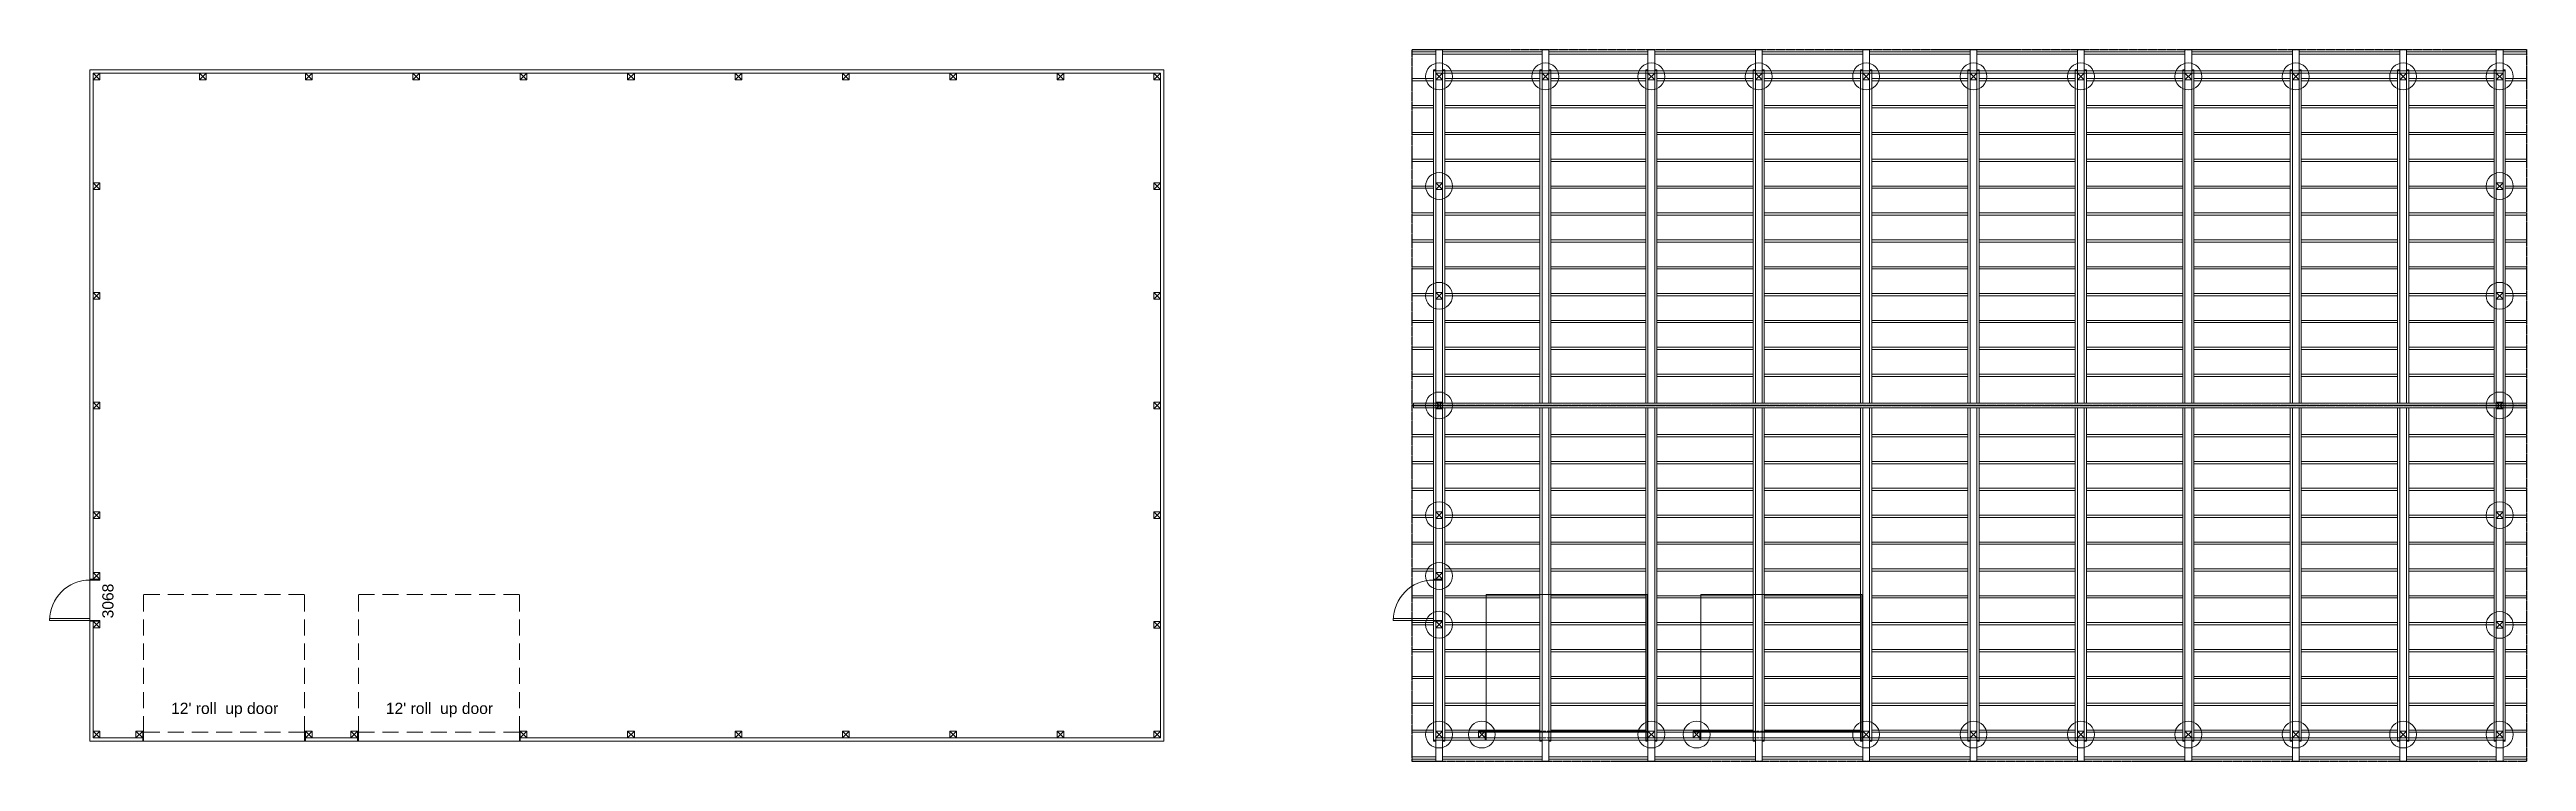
# Model space of a CAD drawing. Header units: inches. Extents: x 99 to 15695, y -7208 to 2559.
# Drawn here: x 177 to 2391, y -3367 to -2731 of the extents above; entities that cross this region are included whole.
import ezdxf

# ---------------------------------------------------------------- set-up
doc = ezdxf.new("R2010")
doc.units = ezdxf.units.IN
doc.header["$LTSCALE"] = 96
doc.header["$MEASUREMENT"] = 0
doc.linetypes.add('Dash', pattern=[0.225, 0.15, -0.075])
for name, color, linetype, lineweight in [('Common', 4, 'Continuous', 5), ('Doors', 5, 'Continuous', 5), ('Section', 6, 'Continuous', 20), ('Text', 7, 'Continuous', 5), ('Wall_line', 6, 'Continuous', 18), ('Walls_  Normal', 6, 'Continuous', 13)]:
    doc.layers.add(name, color=color, linetype=linetype, lineweight=lineweight)
doc.layers.add('Hatch', color=7, linetype='Continuous', lineweight=0, true_color=0x919191)
doc.layers.add('Roof Planes', color=7, linetype='Dash', lineweight=25, true_color=0x6fa455)
doc.styles.get("Standard").update_dxf_attribs({"font": 'arial.ttf'})

msp = doc.modelspace()

# ---------------------------------------------------------------- texts
at = {"layer": 'Text', "transparency": 33554687, "insert": (224, -3224.1), "char_height": 10, "width": 188.446, "attachment_point": 2, "rotation": 90}
msp.add_mtext('3068', dxfattribs=at)
at = {"layer": 'Text', "transparency": 33554687, "char_height": 10, "width": 188.446, "attachment_point": 2}
for insert in [(333.4, -3315), (525.4, -3315)]:
    msp.add_mtext("12' roll  up door", dxfattribs=dict(at, insert=insert))

# ---------------------------------------------------------------- blocks, each defined once
blk = doc.blocks.new('*U2')
at = {"layer": 'Wall_line', "transparency": 33554687}
blk.add_lwpolyline([(-3, 3), (-3, -3), (3, -3), (3, 3), (-3, 3)], dxfattribs=at)
blk = doc.blocks.new('*U3')
at = {"layer": 'Common', "color": 0, "linetype": 'ByBlock', "lineweight": -2, "transparency": 16777216}
for p in [(0, 0), (96, 0), (192, 0), (288, 0), (384, 0), (480, 0)]:
    blk.add_blockref('*U2', p, dxfattribs=at)
blk = doc.blocks.new('trussplan')
at = {"layer": 'Section'}
for points in [[(3, -293), (3, 23), (-3, 23), (-3, -293)], [(-5, -293), (-5, 5), (-3, 5)], [(5, -293), (5, 5), (3, 5)], [(-3, -595), (-5, -595), (-5, -297)], [(-3, -297), (-3, -613), (3, -613), (3, -297)], [(3, -595), (5, -595), (5, -297)]]:
    blk.add_lwpolyline(points, dxfattribs=at)

# ---------------------------------------------------------------- linework, layer by layer
at = {"layer": 'Common'}
for p, q in [((1415.9, -2733.4), (1394.9, -2733.4)), ((1415.9, -2735.4), (1394.9, -2735.4)), ((1421.9, -2733.4), (1510.9, -2733.4)), ((1421.9, -2735.4), (1510.9, -2735.4)), ((1516.9, -2733.4), (1605.6, -2733.4)), ((1516.9, -2735.4), (1605.6, -2735.4)), ((1611.6, -2733.4), (1701.6, -2733.4)), ((1611.6, -2735.4), (1701.6, -2735.4)), ((1707.6, -2733.4), (1797.6, -2733.4)), ((1707.6, -2735.4), (1797.6, -2735.4)), ((1803.6, -2733.4), (1893.6, -2733.4)), ((1803.6, -2735.4), (1893.6, -2735.4)), ((1899.6, -2733.4), (1989.6, -2733.4)), ((1899.6, -2735.4), (1989.6, -2735.4)), ((1995.6, -2733.4), (2085.6, -2733.4)), ((1995.6, -2735.4), (2085.6, -2735.4)), ((2091.6, -2733.4), (2181.6, -2733.4)), ((2091.6, -2735.4), (2181.6, -2735.4)), ((2187.6, -2733.4), (2277.6, -2733.4)), ((2187.6, -2735.4), (2277.6, -2735.4)), ((2283.6, -2733.4), (2363.9, -2733.4)), ((2283.6, -2735.4), (2363.9, -2735.4)), ((2369.9, -2733.4), (2390.9, -2733.4)), ((2369.9, -2735.4), (2390.9, -2735.4)), ((221.9, -2758.4), (215.9, -2752.4)), ((221.9, -2752.4), (215.9, -2758.4)), ((316.9, -2758.4), (310.9, -2752.4)), ((316.9, -2752.4), (310.9, -2758.4)), ((411.6, -2758.4), (405.6, -2752.4)), ((411.6, -2752.4), (405.6, -2758.4)), ((507.6, -2758.4), (501.6, -2752.4)), ((507.6, -2752.4), (501.6, -2758.4)), ((603.6, -2758.4), (597.6, -2752.4)), ((603.6, -2752.4), (597.6, -2758.4)), ((699.6, -2758.4), (693.6, -2752.4)), ((699.6, -2752.4), (693.6, -2758.4)), ((795.6, -2758.4), (789.6, -2752.4)), ((795.6, -2752.4), (789.6, -2758.4)), ((891.6, -2758.4), (885.6, -2752.4)), ((891.6, -2752.4), (885.6, -2758.4)), ((987.6, -2758.4), (981.6, -2752.4)), ((987.6, -2752.4), (981.6, -2758.4)), ((1083.6, -2758.4), (1077.6, -2752.4)), ((1083.6, -2752.4), (1077.6, -2758.4)), ((1169.9, -2758.4), (1163.9, -2752.4)), ((1169.9, -2752.4), (1163.9, -2758.4)), ((1413.9, -2757.4), (1394.9, -2757.4)), ((1413.9, -2759.4), (1394.9, -2759.4)), ((1423.9, -2757.4), (1508.9, -2757.4)), ((1423.9, -2759.4), (1508.9, -2759.4)), ((1518.9, -2757.4), (1603.6, -2757.4)), ((1518.9, -2759.4), (1603.6, -2759.4)), ((1613.6, -2757.4), (1699.6, -2757.4)), ((1613.6, -2759.4), (1699.6, -2759.4)), ((1709.6, -2757.4), (1795.6, -2757.4)), ((1709.6, -2759.4), (1795.6, -2759.4)), ((1805.6, -2757.4), (1891.6, -2757.4)), ((1805.6, -2759.4), (1891.6, -2759.4)), ((1901.6, -2757.4), (1987.6, -2757.4)), ((1901.6, -2759.4), (1987.6, -2759.4)), ((1997.6, -2757.4), (2083.6, -2757.4)), ((1997.6, -2759.4), (2083.6, -2759.4)), ((2093.6, -2757.4), (2179.6, -2757.4)), ((2093.6, -2759.4), (2179.6, -2759.4)), ((2189.6, -2757.4), (2275.6, -2757.4)), ((2189.6, -2759.4), (2275.6, -2759.4)), ((2285.6, -2757.4), (2361.9, -2757.4)), ((2285.6, -2759.4), (2361.9, -2759.4)), ((2371.9, -2757.4), (2390.9, -2757.4)), ((2371.9, -2759.4), (2390.9, -2759.4)), ((1413.9, -2781.4), (1394.9, -2781.4)), ((1413.9, -2783.4), (1394.9, -2783.4)), ((1423.9, -2781.4), (1508.9, -2781.4)), ((1423.9, -2783.4), (1508.9, -2783.4)), ((1518.9, -2781.4), (1603.6, -2781.4)), ((1518.9, -2783.4), (1603.6, -2783.4)), ((1613.6, -2781.4), (1699.6, -2781.4)), ((1613.6, -2783.4), (1699.6, -2783.4)), ((1709.6, -2781.4), (1795.6, -2781.4)), ((1709.6, -2783.4), (1795.6, -2783.4)), ((1805.6, -2781.4), (1891.6, -2781.4)), ((1805.6, -2783.4), (1891.6, -2783.4)), ((1901.6, -2781.4), (1987.6, -2781.4)), ((1901.6, -2783.4), (1987.6, -2783.4)), ((1997.6, -2781.4), (2083.6, -2781.4)), ((1997.6, -2783.4), (2083.6, -2783.4)), ((2093.6, -2781.4), (2179.6, -2781.4)), ((2093.6, -2783.4), (2179.6, -2783.4)), ((2189.6, -2781.4), (2275.6, -2781.4)), ((2189.6, -2783.4), (2275.6, -2783.4)), ((2285.6, -2781.4), (2361.9, -2781.4)), ((2285.6, -2783.4), (2361.9, -2783.4)), ((2371.9, -2781.4), (2390.9, -2781.4)), ((2371.9, -2783.4), (2390.9, -2783.4)), ((1413.9, -2805.4), (1394.9, -2805.4)), ((1413.9, -2807.4), (1394.9, -2807.4)), ((1423.9, -2805.4), (1508.9, -2805.4)), ((1423.9, -2807.4), (1508.9, -2807.4)), ((1518.9, -2805.4), (1603.6, -2805.4)), ((1518.9, -2807.4), (1603.6, -2807.4)), ((1613.6, -2805.4), (1699.6, -2805.4)), ((1613.6, -2807.4), (1699.6, -2807.4)), ((1709.6, -2805.4), (1795.6, -2805.4)), ((1709.6, -2807.4), (1795.6, -2807.4)), ((1805.6, -2805.4), (1891.6, -2805.4)), ((1805.6, -2807.4), (1891.6, -2807.4)), ((1901.6, -2805.4), (1987.6, -2805.4)), ((1901.6, -2807.4), (1987.6, -2807.4)), ((1997.6, -2805.4), (2083.6, -2805.4)), ((1997.6, -2807.4), (2083.6, -2807.4)), ((2093.6, -2805.4), (2179.6, -2805.4)), ((2093.6, -2807.4), (2179.6, -2807.4)), ((2189.6, -2805.4), (2275.6, -2805.4)), ((2189.6, -2807.4), (2275.6, -2807.4)), ((2285.6, -2805.4), (2361.9, -2805.4)), ((2285.6, -2807.4), (2361.9, -2807.4)), ((2371.9, -2805.4), (2390.9, -2805.4)), ((2371.9, -2807.4), (2390.9, -2807.4)), ((1413.9, -2829.4), (1394.9, -2829.4)), ((1413.9, -2831.4), (1394.9, -2831.4)), ((1423.9, -2829.4), (1508.9, -2829.4)), ((1423.9, -2831.4), (1508.9, -2831.4)), ((1518.9, -2829.4), (1603.6, -2829.4)), ((1518.9, -2831.4), (1603.6, -2831.4)), ((1613.6, -2829.4), (1699.6, -2829.4)), ((1613.6, -2831.4), (1699.6, -2831.4)), ((1709.6, -2829.4), (1795.6, -2829.4)), ((1709.6, -2831.4), (1795.6, -2831.4)), ((1805.6, -2829.4), (1891.6, -2829.4)), ((1805.6, -2831.4), (1891.6, -2831.4)), ((1901.6, -2829.4), (1987.6, -2829.4)), ((1901.6, -2831.4), (1987.6, -2831.4)), ((1997.6, -2829.4), (2083.6, -2829.4)), ((1997.6, -2831.4), (2083.6, -2831.4)), ((2093.6, -2829.4), (2179.6, -2829.4)), ((2093.6, -2831.4), (2179.6, -2831.4)), ((2189.6, -2829.4), (2275.6, -2829.4)), ((2189.6, -2831.4), (2275.6, -2831.4)), ((2285.6, -2829.4), (2361.9, -2829.4)), ((2285.6, -2831.4), (2361.9, -2831.4)), ((2371.9, -2829.4), (2390.9, -2829.4)), ((2371.9, -2831.4), (2390.9, -2831.4)), ((221.9, -2856.4), (215.9, -2850.4)), ((221.9, -2850.4), (215.9, -2856.4)), ((1169.9, -2856.4), (1163.9, -2850.4)), ((1169.9, -2850.4), (1163.9, -2856.4)), ((1413.9, -2853.4), (1394.9, -2853.4)), ((1413.9, -2855.4), (1394.9, -2855.4)), ((1423.9, -2853.4), (1508.9, -2853.4)), ((1423.9, -2855.4), (1508.9, -2855.4)), ((1518.9, -2853.4), (1603.6, -2853.4)), ((1518.9, -2855.4), (1603.6, -2855.4)), ((1613.6, -2853.4), (1699.6, -2853.4)), ((1613.6, -2855.4), (1699.6, -2855.4)), ((1709.6, -2853.4), (1795.6, -2853.4)), ((1709.6, -2855.4), (1795.6, -2855.4)), ((1805.6, -2853.4), (1891.6, -2853.4)), ((1805.6, -2855.4), (1891.6, -2855.4)), ((1901.6, -2853.4), (1987.6, -2853.4)), ((1901.6, -2855.4), (1987.6, -2855.4)), ((1997.6, -2853.4), (2083.6, -2853.4)), ((1997.6, -2855.4), (2083.6, -2855.4)), ((2093.6, -2853.4), (2179.6, -2853.4)), ((2093.6, -2855.4), (2179.6, -2855.4)), ((2189.6, -2853.4), (2275.6, -2853.4)), ((2189.6, -2855.4), (2275.6, -2855.4)), ((2285.6, -2853.4), (2361.9, -2853.4)), ((2285.6, -2855.4), (2361.9, -2855.4)), ((2371.9, -2853.4), (2390.9, -2853.4)), ((2371.9, -2855.4), (2390.9, -2855.4)), ((1413.9, -2877.4), (1394.9, -2877.4)), ((1423.9, -2877.4), (1508.9, -2877.4)), ((1518.9, -2877.4), (1603.6, -2877.4)), ((1613.6, -2877.4), (1699.6, -2877.4)), ((1709.6, -2877.4), (1795.6, -2877.4)), ((1805.6, -2877.4), (1891.6, -2877.4)), ((1901.6, -2877.4), (1987.6, -2877.4)), ((1997.6, -2877.4), (2083.6, -2877.4)), ((2093.6, -2877.4), (2179.6, -2877.4)), ((2189.6, -2877.4), (2275.6, -2877.4)), ((2285.6, -2877.4), (2361.9, -2877.4)), ((2371.9, -2877.4), (2390.9, -2877.4)), ((1413.9, -2879.4), (1394.9, -2879.4)), ((1423.9, -2879.4), (1508.9, -2879.4)), ((1518.9, -2879.4), (1603.6, -2879.4)), ((1613.6, -2879.4), (1699.6, -2879.4)), ((1709.6, -2879.4), (1795.6, -2879.4)), ((1805.6, -2879.4), (1891.6, -2879.4)), ((1901.6, -2879.4), (1987.6, -2879.4)), ((1997.6, -2879.4), (2083.6, -2879.4)), ((2093.6, -2879.4), (2179.6, -2879.4)), ((2189.6, -2879.4), (2275.6, -2879.4)), ((2285.6, -2879.4), (2361.9, -2879.4)), ((2371.9, -2879.4), (2390.9, -2879.4)), ((1413.9, -2901.4), (1394.9, -2901.4)), ((1413.9, -2903.4), (1394.9, -2903.4)), ((1423.9, -2901.4), (1508.9, -2901.4)), ((1423.9, -2903.4), (1508.9, -2903.4)), ((1518.9, -2901.4), (1603.6, -2901.4)), ((1518.9, -2903.4), (1603.6, -2903.4)), ((1613.6, -2901.4), (1699.6, -2901.4)), ((1613.6, -2903.4), (1699.6, -2903.4)), ((1709.6, -2901.4), (1795.6, -2901.4)), ((1709.6, -2903.4), (1795.6, -2903.4)), ((1805.6, -2901.4), (1891.6, -2901.4)), ((1805.6, -2903.4), (1891.6, -2903.4)), ((1901.6, -2901.4), (1987.6, -2901.4)), ((1901.6, -2903.4), (1987.6, -2903.4)), ((1997.6, -2901.4), (2083.6, -2901.4)), ((1997.6, -2903.4), (2083.6, -2903.4)), ((2093.6, -2901.4), (2179.6, -2901.4)), ((2093.6, -2903.4), (2179.6, -2903.4)), ((2189.6, -2901.4), (2275.6, -2901.4)), ((2189.6, -2903.4), (2275.6, -2903.4)), ((2285.6, -2901.4), (2361.9, -2901.4)), ((2285.6, -2903.4), (2361.9, -2903.4)), ((2371.9, -2901.4), (2390.9, -2901.4)), ((2371.9, -2903.4), (2390.9, -2903.4)), ((1413.9, -2925.4), (1394.9, -2925.4)), ((1413.9, -2927.4), (1394.9, -2927.4)), ((1423.9, -2925.4), (1508.9, -2925.4)), ((1423.9, -2927.4), (1508.9, -2927.4)), ((1518.9, -2925.4), (1603.6, -2925.4)), ((1518.9, -2927.4), (1603.6, -2927.4)), ((1613.6, -2925.4), (1699.6, -2925.4)), ((1613.6, -2927.4), (1699.6, -2927.4)), ((1709.6, -2925.4), (1795.6, -2925.4)), ((1709.6, -2927.4), (1795.6, -2927.4)), ((1805.6, -2925.4), (1891.6, -2925.4)), ((1805.6, -2927.4), (1891.6, -2927.4)), ((1901.6, -2925.4), (1987.6, -2925.4)), ((1901.6, -2927.4), (1987.6, -2927.4)), ((1997.6, -2925.4), (2083.6, -2925.4)), ((1997.6, -2927.4), (2083.6, -2927.4)), ((2093.6, -2925.4), (2179.6, -2925.4)), ((2093.6, -2927.4), (2179.6, -2927.4)), ((2189.6, -2925.4), (2275.6, -2925.4)), ((2189.6, -2927.4), (2275.6, -2927.4)), ((2285.6, -2925.4), (2361.9, -2925.4)), ((2285.6, -2927.4), (2361.9, -2927.4)), ((2371.9, -2925.4), (2390.9, -2925.4)), ((2371.9, -2927.4), (2390.9, -2927.4)), ((221.9, -2954.4), (215.9, -2948.4)), ((221.9, -2948.4), (215.9, -2954.4)), ((1169.9, -2954.4), (1163.9, -2948.4)), ((1169.9, -2948.4), (1163.9, -2954.4)), ((1413.9, -2949.4), (1394.9, -2949.4)), ((1413.9, -2951.4), (1394.9, -2951.4)), ((1423.9, -2949.4), (1508.9, -2949.4)), ((1423.9, -2951.4), (1508.9, -2951.4)), ((1518.9, -2949.4), (1603.6, -2949.4)), ((1518.9, -2951.4), (1603.6, -2951.4)), ((1613.6, -2949.4), (1699.6, -2949.4)), ((1613.6, -2951.4), (1699.6, -2951.4)), ((1709.6, -2949.4), (1795.6, -2949.4)), ((1709.6, -2951.4), (1795.6, -2951.4)), ((1805.6, -2949.4), (1891.6, -2949.4)), ((1805.6, -2951.4), (1891.6, -2951.4)), ((1901.6, -2949.4), (1987.6, -2949.4)), ((1901.6, -2951.4), (1987.6, -2951.4)), ((1997.6, -2949.4), (2083.6, -2949.4)), ((1997.6, -2951.4), (2083.6, -2951.4)), ((2093.6, -2949.4), (2179.6, -2949.4)), ((2093.6, -2951.4), (2179.6, -2951.4)), ((2189.6, -2949.4), (2275.6, -2949.4)), ((2189.6, -2951.4), (2275.6, -2951.4)), ((2285.6, -2949.4), (2361.9, -2949.4)), ((2285.6, -2951.4), (2361.9, -2951.4)), ((2371.9, -2949.4), (2390.9, -2949.4)), ((2371.9, -2951.4), (2390.9, -2951.4)), ((1413.9, -2973.4), (1394.9, -2973.4)), ((1413.9, -2975.4), (1394.9, -2975.4)), ((1423.9, -2973.4), (1508.9, -2973.4)), ((1423.9, -2975.4), (1508.9, -2975.4)), ((1518.9, -2973.4), (1603.6, -2973.4)), ((1518.9, -2975.4), (1603.6, -2975.4)), ((1613.6, -2973.4), (1699.6, -2973.4)), ((1613.6, -2975.4), (1699.6, -2975.4)), ((1709.6, -2973.4), (1795.6, -2973.4)), ((1709.6, -2975.4), (1795.6, -2975.4)), ((1805.6, -2973.4), (1891.6, -2973.4)), ((1805.6, -2975.4), (1891.6, -2975.4)), ((1901.6, -2973.4), (1987.6, -2973.4)), ((1901.6, -2975.4), (1987.6, -2975.4)), ((1997.6, -2973.4), (2083.6, -2973.4)), ((1997.6, -2975.4), (2083.6, -2975.4)), ((2093.6, -2973.4), (2179.6, -2973.4)), ((2093.6, -2975.4), (2179.6, -2975.4)), ((2189.6, -2973.4), (2275.6, -2973.4)), ((2189.6, -2975.4), (2275.6, -2975.4)), ((2285.6, -2973.4), (2361.9, -2973.4)), ((2285.6, -2975.4), (2361.9, -2975.4)), ((2371.9, -2973.4), (2390.9, -2973.4)), ((2371.9, -2975.4), (2390.9, -2975.4)), ((1413.9, -2997.4), (1394.9, -2997.4)), ((1413.9, -2999.4), (1394.9, -2999.4)), ((1423.9, -2997.4), (1508.9, -2997.4)), ((1423.9, -2999.4), (1508.9, -2999.4)), ((1518.9, -2997.4), (1603.6, -2997.4)), ((1518.9, -2999.4), (1603.6, -2999.4)), ((1613.6, -2997.4), (1699.6, -2997.4)), ((1613.6, -2999.4), (1699.6, -2999.4)), ((1709.6, -2997.4), (1795.6, -2997.4)), ((1709.6, -2999.4), (1795.6, -2999.4)), ((1805.6, -2997.4), (1891.6, -2997.4)), ((1805.6, -2999.4), (1891.6, -2999.4)), ((1901.6, -2997.4), (1987.6, -2997.4)), ((1901.6, -2999.4), (1987.6, -2999.4)), ((1997.6, -2997.4), (2083.6, -2997.4)), ((1997.6, -2999.4), (2083.6, -2999.4)), ((2093.6, -2997.4), (2179.6, -2997.4)), ((2093.6, -2999.4), (2179.6, -2999.4)), ((2189.6, -2997.4), (2275.6, -2997.4)), ((2189.6, -2999.4), (2275.6, -2999.4)), ((2285.6, -2997.4), (2361.9, -2997.4)), ((2285.6, -2999.4), (2361.9, -2999.4)), ((2371.9, -2997.4), (2390.9, -2997.4)), ((2371.9, -2999.4), (2390.9, -2999.4)), ((1413.9, -3021.4), (1394.9, -3021.4)), ((1413.9, -3023.4), (1394.9, -3023.4)), ((1423.9, -3021.4), (1508.9, -3021.4)), ((1423.9, -3023.4), (1508.9, -3023.4)), ((1518.9, -3021.4), (1603.6, -3021.4)), ((1518.9, -3023.4), (1603.6, -3023.4)), ((1613.6, -3021.4), (1699.6, -3021.4)), ((1613.6, -3023.4), (1699.6, -3023.4)), ((1709.6, -3021.4), (1795.6, -3021.4)), ((1709.6, -3023.4), (1795.6, -3023.4)), ((1805.6, -3021.4), (1891.6, -3021.4)), ((1805.6, -3023.4), (1891.6, -3023.4)), ((1901.6, -3021.4), (1987.6, -3021.4)), ((1901.6, -3023.4), (1987.6, -3023.4)), ((1997.6, -3021.4), (2083.6, -3021.4)), ((1997.6, -3023.4), (2083.6, -3023.4)), ((2093.6, -3021.4), (2179.6, -3021.4)), ((2093.6, -3023.4), (2179.6, -3023.4)), ((2189.6, -3021.4), (2275.6, -3021.4)), ((2189.6, -3023.4), (2275.6, -3023.4)), ((2285.6, -3021.4), (2361.9, -3021.4)), ((2285.6, -3023.4), (2361.9, -3023.4)), ((2371.9, -3021.4), (2390.9, -3021.4)), ((2371.9, -3023.4), (2390.9, -3023.4)), ((221.9, -3052.4), (215.9, -3046.4)), ((221.9, -3046.4), (215.9, -3052.4)), ((1169.9, -3052.4), (1163.9, -3046.4)), ((1169.9, -3046.4), (1163.9, -3052.4)), ((1413.9, -3075.4), (1394.9, -3075.4)), ((1413.9, -3077.4), (1394.9, -3077.4)), ((1423.9, -3075.4), (1508.9, -3075.4)), ((1423.9, -3077.4), (1508.9, -3077.4)), ((1518.9, -3075.4), (1603.6, -3075.4)), ((1518.9, -3077.4), (1603.6, -3077.4)), ((1613.6, -3075.4), (1699.6, -3075.4)), ((1613.6, -3077.4), (1699.6, -3077.4)), ((1709.6, -3075.4), (1795.6, -3075.4)), ((1709.6, -3077.4), (1795.6, -3077.4)), ((1805.6, -3075.4), (1891.6, -3075.4)), ((1805.6, -3077.4), (1891.6, -3077.4)), ((1901.6, -3075.4), (1987.6, -3075.4)), ((1901.6, -3077.4), (1987.6, -3077.4)), ((1997.6, -3075.4), (2083.6, -3075.4)), ((1997.6, -3077.4), (2083.6, -3077.4)), ((2093.6, -3075.4), (2179.6, -3075.4)), ((2093.6, -3077.4), (2179.6, -3077.4)), ((2189.6, -3075.4), (2275.6, -3075.4)), ((2189.6, -3077.4), (2275.6, -3077.4)), ((2285.6, -3075.4), (2361.9, -3075.4)), ((2285.6, -3077.4), (2361.9, -3077.4)), ((2371.9, -3075.4), (2390.9, -3075.4)), ((2371.9, -3077.4), (2390.9, -3077.4)), ((1413.9, -3099.4), (1394.9, -3099.4)), ((1423.9, -3099.4), (1508.9, -3099.4)), ((1518.9, -3099.4), (1603.6, -3099.4)), ((1613.6, -3099.4), (1699.6, -3099.4)), ((1709.6, -3099.4), (1795.6, -3099.4)), ((1805.6, -3099.4), (1891.6, -3099.4)), ((1901.6, -3099.4), (1987.6, -3099.4)), ((1997.6, -3099.4), (2083.6, -3099.4)), ((2093.6, -3099.4), (2179.6, -3099.4)), ((2189.6, -3099.4), (2275.6, -3099.4)), ((2285.6, -3099.4), (2361.9, -3099.4)), ((2371.9, -3099.4), (2390.9, -3099.4)), ((1413.9, -3101.4), (1394.9, -3101.4)), ((1423.9, -3101.4), (1508.9, -3101.4)), ((1518.9, -3101.4), (1603.6, -3101.4)), ((1613.6, -3101.4), (1699.6, -3101.4)), ((1709.6, -3101.4), (1795.6, -3101.4)), ((1805.6, -3101.4), (1891.6, -3101.4)), ((1901.6, -3101.4), (1987.6, -3101.4)), ((1997.6, -3101.4), (2083.6, -3101.4)), ((2093.6, -3101.4), (2179.6, -3101.4)), ((2189.6, -3101.4), (2275.6, -3101.4)), ((2285.6, -3101.4), (2361.9, -3101.4)), ((2371.9, -3101.4), (2390.9, -3101.4)), ((1413.9, -3123.4), (1394.9, -3123.4)), ((1413.9, -3125.4), (1394.9, -3125.4)), ((1423.9, -3123.4), (1508.9, -3123.4)), ((1423.9, -3125.4), (1508.9, -3125.4)), ((1518.9, -3123.4), (1603.6, -3123.4)), ((1518.9, -3125.4), (1603.6, -3125.4)), ((1613.6, -3123.4), (1699.6, -3123.4)), ((1613.6, -3125.4), (1699.6, -3125.4)), ((1709.6, -3123.4), (1795.6, -3123.4)), ((1709.6, -3125.4), (1795.6, -3125.4)), ((1805.6, -3123.4), (1891.6, -3123.4)), ((1805.6, -3125.4), (1891.6, -3125.4)), ((1901.6, -3123.4), (1987.6, -3123.4)), ((1901.6, -3125.4), (1987.6, -3125.4)), ((1997.6, -3123.4), (2083.6, -3123.4)), ((1997.6, -3125.4), (2083.6, -3125.4)), ((2093.6, -3123.4), (2179.6, -3123.4)), ((2093.6, -3125.4), (2179.6, -3125.4)), ((2189.6, -3123.4), (2275.6, -3123.4)), ((2189.6, -3125.4), (2275.6, -3125.4)), ((2285.6, -3123.4), (2361.9, -3123.4)), ((2285.6, -3125.4), (2361.9, -3125.4)), ((2371.9, -3123.4), (2390.9, -3123.4)), ((2371.9, -3125.4), (2390.9, -3125.4)), ((221.9, -3150.4), (215.9, -3144.4)), ((221.9, -3144.4), (215.9, -3150.4)), ((1169.9, -3150.4), (1163.9, -3144.4)), ((1169.9, -3144.4), (1163.9, -3150.4)), ((1413.9, -3147.4), (1394.9, -3147.4)), ((1413.9, -3149.4), (1394.9, -3149.4)), ((1423.9, -3147.4), (1508.9, -3147.4)), ((1423.9, -3149.4), (1508.9, -3149.4)), ((1518.9, -3147.4), (1603.6, -3147.4)), ((1518.9, -3149.4), (1603.6, -3149.4)), ((1613.6, -3147.4), (1699.6, -3147.4)), ((1613.6, -3149.4), (1699.6, -3149.4)), ((1709.6, -3147.4), (1795.6, -3147.4)), ((1709.6, -3149.4), (1795.6, -3149.4)), ((1805.6, -3147.4), (1891.6, -3147.4)), ((1805.6, -3149.4), (1891.6, -3149.4)), ((1901.6, -3147.4), (1987.6, -3147.4)), ((1901.6, -3149.4), (1987.6, -3149.4)), ((1997.6, -3147.4), (2083.6, -3147.4)), ((1997.6, -3149.4), (2083.6, -3149.4)), ((2093.6, -3147.4), (2179.6, -3147.4)), ((2093.6, -3149.4), (2179.6, -3149.4)), ((2189.6, -3147.4), (2275.6, -3147.4)), ((2189.6, -3149.4), (2275.6, -3149.4)), ((2285.6, -3147.4), (2361.9, -3147.4)), ((2285.6, -3149.4), (2361.9, -3149.4)), ((2371.9, -3147.4), (2390.9, -3147.4)), ((2371.9, -3149.4), (2390.9, -3149.4)), ((1413.9, -3171.4), (1394.9, -3171.4)), ((1413.9, -3173.4), (1394.9, -3173.4)), ((1423.9, -3171.4), (1508.9, -3171.4)), ((1423.9, -3173.4), (1508.9, -3173.4)), ((1518.9, -3171.4), (1603.6, -3171.4)), ((1518.9, -3173.4), (1603.6, -3173.4)), ((1613.6, -3171.4), (1699.6, -3171.4)), ((1613.6, -3173.4), (1699.6, -3173.4)), ((1709.6, -3171.4), (1795.6, -3171.4)), ((1709.6, -3173.4), (1795.6, -3173.4)), ((1805.6, -3171.4), (1891.6, -3171.4)), ((1805.6, -3173.4), (1891.6, -3173.4)), ((1901.6, -3171.4), (1987.6, -3171.4)), ((1901.6, -3173.4), (1987.6, -3173.4)), ((1997.6, -3171.4), (2083.6, -3171.4)), ((1997.6, -3173.4), (2083.6, -3173.4)), ((2093.6, -3171.4), (2179.6, -3171.4)), ((2093.6, -3173.4), (2179.6, -3173.4)), ((2189.6, -3171.4), (2275.6, -3171.4)), ((2189.6, -3173.4), (2275.6, -3173.4)), ((2285.6, -3171.4), (2361.9, -3171.4)), ((2285.6, -3173.4), (2361.9, -3173.4)), ((2371.9, -3171.4), (2390.9, -3171.4)), ((2371.9, -3173.4), (2390.9, -3173.4)), ((221.9, -3204.7), (215.9, -3198.7)), ((221.9, -3198.7), (215.9, -3204.7)), ((1413.9, -3195.4), (1394.9, -3195.4)), ((1413.9, -3197.4), (1394.9, -3197.4)), ((1423.9, -3195.4), (1508.9, -3195.4)), ((1423.9, -3197.4), (1508.9, -3197.4)), ((1518.9, -3195.4), (1603.6, -3195.4)), ((1518.9, -3197.4), (1603.6, -3197.4)), ((1613.6, -3195.4), (1699.6, -3195.4)), ((1613.6, -3197.4), (1699.6, -3197.4)), ((1709.6, -3195.4), (1795.6, -3195.4)), ((1709.6, -3197.4), (1795.6, -3197.4)), ((1805.6, -3195.4), (1891.6, -3195.4)), ((1805.6, -3197.4), (1891.6, -3197.4)), ((1901.6, -3195.4), (1987.6, -3195.4)), ((1901.6, -3197.4), (1987.6, -3197.4)), ((1997.6, -3195.4), (2083.6, -3195.4)), ((1997.6, -3197.4), (2083.6, -3197.4)), ((2093.6, -3195.4), (2179.6, -3195.4)), ((2093.6, -3197.4), (2179.6, -3197.4)), ((2189.6, -3195.4), (2275.6, -3195.4)), ((2189.6, -3197.4), (2275.6, -3197.4)), ((2285.6, -3195.4), (2361.9, -3195.4)), ((2285.6, -3197.4), (2361.9, -3197.4)), ((2371.9, -3195.4), (2390.9, -3195.4)), ((2371.9, -3197.4), (2390.9, -3197.4)), ((1413.9, -3219.4), (1394.9, -3219.4)), ((1413.9, -3221.4), (1394.9, -3221.4)), ((1423.9, -3219.4), (1508.9, -3219.4)), ((1423.9, -3221.4), (1508.9, -3221.4)), ((1518.9, -3219.4), (1603.6, -3219.4)), ((1518.9, -3221.4), (1603.6, -3221.4)), ((1613.6, -3219.4), (1699.6, -3219.4)), ((1613.6, -3221.4), (1699.6, -3221.4)), ((1709.6, -3219.4), (1795.6, -3219.4)), ((1709.6, -3221.4), (1795.6, -3221.4)), ((1805.6, -3219.4), (1891.6, -3219.4)), ((1805.6, -3221.4), (1891.6, -3221.4)), ((1901.6, -3219.4), (1987.6, -3219.4)), ((1901.6, -3221.4), (1987.6, -3221.4)), ((1997.6, -3219.4), (2083.6, -3219.4)), ((1997.6, -3221.4), (2083.6, -3221.4)), ((2093.6, -3219.4), (2179.6, -3219.4)), ((2093.6, -3221.4), (2179.6, -3221.4)), ((2189.6, -3219.4), (2275.6, -3219.4)), ((2189.6, -3221.4), (2275.6, -3221.4)), ((2285.6, -3219.4), (2361.9, -3219.4)), ((2285.6, -3221.4), (2361.9, -3221.4)), ((2371.9, -3219.4), (2390.9, -3219.4)), ((2371.9, -3221.4), (2390.9, -3221.4)), ((221.9, -3248.2), (215.9, -3242.2)), ((221.9, -3242.2), (215.9, -3248.2)), ((1169.9, -3248.4), (1163.9, -3242.4)), ((1169.9, -3242.4), (1163.9, -3248.4)), ((1413.9, -3243.4), (1394.9, -3243.4)), ((1413.9, -3245.4), (1394.9, -3245.4)), ((1423.9, -3243.4), (1508.9, -3243.4)), ((1423.9, -3245.4), (1508.9, -3245.4)), ((1518.9, -3243.4), (1603.6, -3243.4)), ((1518.9, -3245.4), (1603.6, -3245.4)), ((1613.6, -3243.4), (1699.6, -3243.4)), ((1613.6, -3245.4), (1699.6, -3245.4)), ((1709.6, -3243.4), (1795.6, -3243.4)), ((1709.6, -3245.4), (1795.6, -3245.4)), ((1805.6, -3243.4), (1891.6, -3243.4)), ((1805.6, -3245.4), (1891.6, -3245.4)), ((1901.6, -3243.4), (1987.6, -3243.4)), ((1901.6, -3245.4), (1987.6, -3245.4)), ((1997.6, -3243.4), (2083.6, -3243.4)), ((1997.6, -3245.4), (2083.6, -3245.4)), ((2093.6, -3243.4), (2179.6, -3243.4)), ((2093.6, -3245.4), (2179.6, -3245.4)), ((2189.6, -3243.4), (2275.6, -3243.4)), ((2189.6, -3245.4), (2275.6, -3245.4)), ((2285.6, -3243.4), (2361.9, -3243.4)), ((2285.6, -3245.4), (2361.9, -3245.4)), ((2371.9, -3243.4), (2390.9, -3243.4)), ((2371.9, -3245.4), (2390.9, -3245.4)), ((1413.9, -3267.4), (1394.9, -3267.4)), ((1413.9, -3269.4), (1394.9, -3269.4)), ((1423.9, -3267.4), (1508.9, -3267.4)), ((1423.9, -3269.4), (1508.9, -3269.4)), ((1518.9, -3267.4), (1603.6, -3267.4)), ((1518.9, -3269.4), (1603.6, -3269.4)), ((1613.6, -3267.4), (1699.6, -3267.4)), ((1613.6, -3269.4), (1699.6, -3269.4)), ((1709.6, -3267.4), (1795.6, -3267.4)), ((1709.6, -3269.4), (1795.6, -3269.4)), ((1805.6, -3267.4), (1891.6, -3267.4)), ((1805.6, -3269.4), (1891.6, -3269.4)), ((1901.6, -3267.4), (1987.6, -3267.4)), ((1901.6, -3269.4), (1987.6, -3269.4)), ((1997.6, -3267.4), (2083.6, -3267.4)), ((1997.6, -3269.4), (2083.6, -3269.4)), ((2093.6, -3267.4), (2179.6, -3267.4)), ((2093.6, -3269.4), (2179.6, -3269.4)), ((2189.6, -3267.4), (2275.6, -3267.4)), ((2189.6, -3269.4), (2275.6, -3269.4)), ((2285.6, -3267.4), (2361.9, -3267.4)), ((2285.6, -3269.4), (2361.9, -3269.4)), ((2371.9, -3267.4), (2390.9, -3267.4)), ((2371.9, -3269.4), (2390.9, -3269.4)), ((1413.9, -3291.4), (1394.9, -3291.4)), ((1413.9, -3293.4), (1394.9, -3293.4)), ((1423.9, -3291.4), (1508.9, -3291.4)), ((1423.9, -3293.4), (1508.9, -3293.4)), ((1518.9, -3291.4), (1603.6, -3291.4)), ((1518.9, -3293.4), (1603.6, -3293.4)), ((1613.6, -3291.4), (1699.6, -3291.4)), ((1613.6, -3293.4), (1699.6, -3293.4)), ((1709.6, -3291.4), (1795.6, -3291.4)), ((1709.6, -3293.4), (1795.6, -3293.4)), ((1805.6, -3291.4), (1891.6, -3291.4)), ((1805.6, -3293.4), (1891.6, -3293.4)), ((1901.6, -3291.4), (1987.6, -3291.4)), ((1901.6, -3293.4), (1987.6, -3293.4)), ((1997.6, -3291.4), (2083.6, -3291.4)), ((1997.6, -3293.4), (2083.6, -3293.4)), ((2093.6, -3291.4), (2179.6, -3291.4)), ((2093.6, -3293.4), (2179.6, -3293.4)), ((2189.6, -3291.4), (2275.6, -3291.4)), ((2189.6, -3293.4), (2275.6, -3293.4)), ((2285.6, -3291.4), (2361.9, -3291.4)), ((2285.6, -3293.4), (2361.9, -3293.4)), ((2371.9, -3291.4), (2390.9, -3291.4)), ((2371.9, -3293.4), (2390.9, -3293.4)), ((1413.9, -3315.4), (1394.9, -3315.4)), ((1413.9, -3317.4), (1394.9, -3317.4)), ((1423.9, -3315.4), (1508.9, -3315.4)), ((1423.9, -3317.4), (1508.9, -3317.4)), ((1518.9, -3315.4), (1603.6, -3315.4)), ((1518.9, -3317.4), (1603.6, -3317.4)), ((1613.6, -3315.4), (1699.6, -3315.4)), ((1613.6, -3317.4), (1699.6, -3317.4)), ((1709.6, -3315.4), (1795.6, -3315.4)), ((1709.6, -3317.4), (1795.6, -3317.4)), ((1805.6, -3315.4), (1891.6, -3315.4)), ((1805.6, -3317.4), (1891.6, -3317.4)), ((1901.6, -3315.4), (1987.6, -3315.4)), ((1901.6, -3317.4), (1987.6, -3317.4)), ((1997.6, -3315.4), (2083.6, -3315.4)), ((1997.6, -3317.4), (2083.6, -3317.4)), ((2093.6, -3315.4), (2179.6, -3315.4)), ((2093.6, -3317.4), (2179.6, -3317.4)), ((2189.6, -3315.4), (2275.6, -3315.4)), ((2189.6, -3317.4), (2275.6, -3317.4)), ((2285.6, -3315.4), (2361.9, -3315.4)), ((2285.6, -3317.4), (2361.9, -3317.4)), ((2371.9, -3315.4), (2390.9, -3315.4)), ((2371.9, -3317.4), (2390.9, -3317.4)), ((221.9, -3346.4), (215.9, -3340.4)), ((221.9, -3340.4), (215.9, -3346.4)), ((260.1, -3346.4), (254.1, -3340.4)), ((260.1, -3340.4), (254.1, -3346.4)), ((411.6, -3346.4), (405.6, -3340.4)), ((411.6, -3340.4), (405.6, -3346.4)), ((452.1, -3346.4), (446.1, -3340.4)), ((452.1, -3340.4), (446.1, -3346.4)), ((603.6, -3346.4), (597.6, -3340.4)), ((603.6, -3340.4), (597.6, -3346.4)), ((699.6, -3346.4), (693.6, -3340.4)), ((699.6, -3340.4), (693.6, -3346.4)), ((795.6, -3346.4), (789.6, -3340.4)), ((795.6, -3340.4), (789.6, -3346.4)), ((891.6, -3346.4), (885.6, -3340.4)), ((891.6, -3340.4), (885.6, -3346.4)), ((987.6, -3346.4), (981.6, -3340.4)), ((987.6, -3340.4), (981.6, -3346.4)), ((1083.6, -3346.4), (1077.6, -3340.4)), ((1083.6, -3340.4), (1077.6, -3346.4)), ((1169.9, -3346.4), (1163.9, -3340.4)), ((1169.9, -3340.4), (1163.9, -3346.4)), ((1413.9, -3339.4), (1394.9, -3339.4)), ((1413.9, -3341.4), (1394.9, -3341.4)), ((1423.9, -3339.4), (1508.9, -3339.4)), ((1423.9, -3341.4), (1508.9, -3341.4)), ((1518.9, -3339.4), (1603.6, -3339.4)), ((1518.9, -3341.4), (1603.6, -3341.4)), ((1613.6, -3339.4), (1699.6, -3339.4)), ((1613.6, -3341.4), (1699.6, -3341.4)), ((1709.6, -3339.4), (1795.6, -3339.4)), ((1709.6, -3341.4), (1795.6, -3341.4)), ((1805.6, -3339.4), (1891.6, -3339.4)), ((1805.6, -3341.4), (1891.6, -3341.4)), ((1901.6, -3339.4), (1987.6, -3339.4)), ((1901.6, -3341.4), (1987.6, -3341.4)), ((1997.6, -3339.4), (2083.6, -3339.4)), ((1997.6, -3341.4), (2083.6, -3341.4)), ((2093.6, -3339.4), (2179.6, -3339.4)), ((2093.6, -3341.4), (2179.6, -3341.4)), ((2189.6, -3339.4), (2275.6, -3339.4)), ((2189.6, -3341.4), (2275.6, -3341.4)), ((2285.6, -3339.4), (2361.9, -3339.4)), ((2285.6, -3341.4), (2361.9, -3341.4)), ((2371.9, -3339.4), (2390.9, -3339.4)), ((2371.9, -3341.4), (2390.9, -3341.4)), ((1415.9, -3363.4), (1394.9, -3363.4)), ((1421.9, -3363.4), (1510.9, -3363.4)), ((1516.9, -3363.4), (1605.6, -3363.4)), ((1611.6, -3363.4), (1701.6, -3363.4)), ((1707.6, -3363.4), (1797.6, -3363.4)), ((1803.6, -3363.4), (1893.6, -3363.4)), ((1899.6, -3363.4), (1989.6, -3363.4)), ((1995.6, -3363.4), (2085.6, -3363.4)), ((2091.6, -3363.4), (2181.6, -3363.4)), ((2187.6, -3363.4), (2277.6, -3363.4)), ((2283.6, -3363.4), (2363.9, -3363.4)), ((2370.9, -3363.4), (2390.9, -3363.4)), ((1415.9, -3365.4), (1394.9, -3365.4)), ((1421.9, -3365.4), (1510.9, -3365.4)), ((1516.9, -3365.4), (1605.6, -3365.4)), ((1611.6, -3365.4), (1701.6, -3365.4)), ((1707.6, -3365.4), (1797.6, -3365.4)), ((1803.6, -3365.4), (1893.6, -3365.4)), ((1899.6, -3365.4), (1989.6, -3365.4)), ((1995.6, -3365.4), (2085.6, -3365.4)), ((2091.6, -3365.4), (2181.6, -3365.4)), ((2187.6, -3365.4), (2277.6, -3365.4)), ((2283.6, -3365.4), (2363.9, -3365.4)), ((2370.9, -3365.4), (2390.9, -3365.4))]:
    msp.add_line(p, q, dxfattribs=at)
for centre in [(1418.9, -2755.4), (1513.9, -2755.4), (1608.6, -2755.4), (1704.6, -2755.4), (1800.6, -2755.4), (1896.6, -2755.4), (1992.6, -2755.4), (2088.6, -2755.4), (2184.6, -2755.4), (2280.6, -2755.4), (2366.9, -2755.4), (1418.9, -2853.4), (2366.9, -2853.4), (1418.9, -2951.4), (2366.9, -2951.4), (1418.9, -3049.4), (2366.9, -3049.4), (1418.9, -3147.4), (2366.9, -3147.4), (1418.9, -3201.7), (1418.9, -3245.2), (2366.9, -3245.4), (1418.9, -3343.4), (1457.1, -3343.4), (1608.6, -3343.4), (1649.1, -3343.4), (1800.6, -3343.4), (1896.6, -3343.4), (1992.6, -3343.4), (2088.6, -3343.4), (2184.6, -3343.4), (2280.6, -3343.4), (2366.9, -3343.4)]:
    msp.add_circle(centre, 12, dxfattribs=at)
at = {"layer": 'Doors', "transparency": 33554687}
for p, q in [((212.9, -3204.7), (212.9, -3205.4)), ((212.9, -3204.7), (221.9, -3204.7)), ((212.9, -3205.4), (221.9, -3205.4)), ((212.9, -3241.4), (212.9, -3205.4)), ((221.9, -3204.7), (221.9, -3205.4)), ((212.9, -3239.7), (176.9, -3239.7)), ((176.9, -3241.4), (176.9, -3239.7)), ((212.9, -3241.4), (176.9, -3241.4)), ((212.9, -3239.7), (212.9, -3241.4)), ((212.9, -3241.4), (212.9, -3242.2)), ((212.9, -3241.4), (221.9, -3241.4)), ((212.9, -3242.2), (221.9, -3242.2)), ((221.9, -3241.4), (221.9, -3242.2)), ((260.1, -3340.4), (260.9, -3340.4)), ((260.1, -3349.4), (260.1, -3340.4)), ((260.9, -3349.4), (260.9, -3340.4)), ((404.9, -3340.4), (405.6, -3340.4)), ((404.9, -3349.4), (404.9, -3340.4)), ((405.6, -3349.4), (405.6, -3340.4)), ((452.1, -3340.4), (452.9, -3340.4)), ((452.1, -3349.4), (452.1, -3340.4)), ((452.9, -3349.4), (452.9, -3340.4)), ((596.9, -3340.4), (597.6, -3340.4)), ((596.9, -3349.4), (596.9, -3340.4)), ((597.6, -3349.4), (597.6, -3340.4)), ((260.1, -3349.4), (260.9, -3349.4)), ((404.9, -3349.4), (405.6, -3349.4)), ((452.1, -3349.4), (452.9, -3349.4)), ((596.9, -3349.4), (597.6, -3349.4))]:
    msp.add_line(p, q, dxfattribs=at)
at = {"layer": 'Doors', "linetype": 'Dash', "transparency": 33554687}
for p, q in [((404.9, -3218.4), (260.9, -3218.4)), ((260.9, -3341.4), (260.9, -3218.4)), ((404.9, -3341.4), (404.9, -3218.4)), ((596.9, -3218.4), (452.9, -3218.4)), ((452.9, -3341.4), (452.9, -3218.4)), ((596.9, -3341.4), (596.9, -3218.4)), ((404.9, -3341.4), (260.9, -3341.4)), ((596.9, -3341.4), (452.9, -3341.4))]:
    msp.add_line(p, q, dxfattribs=at)
at = {"layer": 'Doors', "color": 251, "linetype": 'Continuous', "lineweight": 18, "true_color": 0x4b4b4b, "transparency": 33554687}
for p, q in [((404.9, -3349.4), (260.9, -3349.4)), ((596.9, -3349.4), (452.9, -3349.4))]:
    msp.add_line(p, q, dxfattribs=at)
at = {"layer": 'Doors', "transparency": 33554687}
msp.add_arc((212.9, -3241.4), 36, 90, 180, dxfattribs=at)
at = {"layer": 'Hatch'}
for p, q in [((1413.9, -3204.7), (1413.9, -2750.4)), ((1413.9, -2750.4), (2371.9, -2750.4)), ((1415.9, -3204.7), (1415.9, -2752.4)), ((1415.9, -2752.4), (2369.9, -2752.4)), ((1421.9, -2758.4), (1415.9, -2752.4)), ((1421.9, -2752.4), (1415.9, -2758.4)), ((1516.9, -2758.4), (1510.9, -2752.4)), ((1516.9, -2752.4), (1510.9, -2758.4)), ((1611.6, -2758.4), (1605.6, -2752.4)), ((1611.6, -2752.4), (1605.6, -2758.4)), ((1707.6, -2758.4), (1701.6, -2752.4)), ((1707.6, -2752.4), (1701.6, -2758.4)), ((1803.6, -2758.4), (1797.6, -2752.4)), ((1803.6, -2752.4), (1797.6, -2758.4)), ((1899.6, -2758.4), (1893.6, -2752.4)), ((1899.6, -2752.4), (1893.6, -2758.4)), ((1995.6, -2758.4), (1989.6, -2752.4)), ((1995.6, -2752.4), (1989.6, -2758.4)), ((2091.6, -2758.4), (2085.6, -2752.4)), ((2091.6, -2752.4), (2085.6, -2758.4)), ((2187.6, -2758.4), (2181.6, -2752.4)), ((2187.6, -2752.4), (2181.6, -2758.4)), ((2283.6, -2758.4), (2277.6, -2752.4)), ((2283.6, -2752.4), (2277.6, -2758.4)), ((2369.9, -2758.4), (2363.9, -2752.4)), ((2369.9, -2752.4), (2363.9, -2758.4)), ((2369.9, -2752.4), (2369.9, -3346.4)), ((2371.9, -2750.4), (2371.9, -3348.4)), ((1421.9, -2856.4), (1415.9, -2850.4)), ((1421.9, -2850.4), (1415.9, -2856.4)), ((2369.9, -2856.4), (2363.9, -2850.4)), ((2369.9, -2850.4), (2363.9, -2856.4)), ((1421.9, -2954.4), (1415.9, -2948.4)), ((1421.9, -2948.4), (1415.9, -2954.4)), ((2369.9, -2954.4), (2363.9, -2948.4)), ((2369.9, -2948.4), (2363.9, -2954.4)), ((1421.9, -3052.4), (1415.9, -3046.4)), ((1421.9, -3046.4), (1415.9, -3052.4)), ((2369.9, -3052.4), (2363.9, -3046.4)), ((2369.9, -3046.4), (2363.9, -3052.4)), ((1421.9, -3150.4), (1415.9, -3144.4)), ((1421.9, -3144.4), (1415.9, -3150.4)), ((2369.9, -3150.4), (2363.9, -3144.4)), ((2369.9, -3144.4), (2363.9, -3150.4)), ((1413.9, -3204.7), (1413.9, -3205.4)), ((1413.9, -3204.7), (1414.9, -3204.7)), ((1413.9, -3204.7), (1421.9, -3204.7)), ((1413.9, -3241.4), (1413.9, -3205.4)), ((1413.9, -3205.4), (1421.9, -3205.4)), ((1421.9, -3204.7), (1415.9, -3198.7)), ((1421.9, -3198.7), (1415.9, -3204.7)), ((1421.9, -3204.7), (1421.9, -3205.4)), ((1604.9, -3218.4), (1460.9, -3218.4)), ((1460.9, -3341.4), (1460.9, -3218.4)), ((1604.9, -3341.4), (1604.9, -3218.4)), ((1796.9, -3218.4), (1652.9, -3218.4)), ((1652.9, -3341.4), (1652.9, -3218.4)), ((1796.9, -3341.4), (1796.9, -3218.4)), ((1413.9, -3239.7), (1377.9, -3239.7)), ((1377.9, -3241.4), (1377.9, -3239.7)), ((1413.9, -3241.4), (1377.9, -3241.4)), ((1413.9, -3239.7), (1413.9, -3241.4)), ((1413.9, -3241.4), (1413.9, -3242.2)), ((1413.9, -3241.4), (1421.9, -3241.4)), ((1413.9, -3348.4), (1413.9, -3242.2)), ((1413.9, -3242.2), (1414.9, -3242.2)), ((1413.9, -3242.2), (1421.9, -3242.2)), ((1415.9, -3346.4), (1415.9, -3242.2)), ((1421.9, -3248.2), (1415.9, -3242.2)), ((1421.9, -3242.2), (1415.9, -3248.2)), ((1421.9, -3241.4), (1421.9, -3242.2)), ((2369.9, -3248.4), (2363.9, -3242.4)), ((2369.9, -3242.4), (2363.9, -3248.4)), ((1421.9, -3346.4), (1415.9, -3340.4)), ((1421.9, -3340.4), (1415.9, -3346.4)), ((1460.1, -3346.4), (1454.1, -3340.4)), ((1460.1, -3340.4), (1454.1, -3346.4)), ((1460.1, -3340.4), (1460.9, -3340.4)), ((1460.1, -3348.4), (1460.1, -3340.4)), ((1460.1, -3348.4), (1460.1, -3341.4)), ((1460.9, -3348.4), (1460.9, -3340.4)), ((1604.9, -3341.4), (1460.9, -3341.4)), ((1604.9, -3348.4), (1604.9, -3340.4)), ((1604.9, -3340.4), (1605.6, -3340.4)), ((1605.6, -3348.4), (1605.6, -3340.4)), ((1611.6, -3346.4), (1605.6, -3340.4)), ((1611.6, -3340.4), (1605.6, -3346.4)), ((1605.6, -3348.4), (1605.6, -3341.4)), ((1652.1, -3346.4), (1646.1, -3340.4)), ((1652.1, -3340.4), (1646.1, -3346.4)), ((1652.1, -3340.4), (1652.9, -3340.4)), ((1652.1, -3348.4), (1652.1, -3340.4)), ((1652.1, -3348.4), (1652.1, -3341.4)), ((1652.9, -3348.4), (1652.9, -3340.4)), ((1796.9, -3341.4), (1652.9, -3341.4)), ((1796.9, -3340.4), (1797.6, -3340.4)), ((1796.9, -3348.4), (1796.9, -3340.4)), ((1797.6, -3348.4), (1797.6, -3340.4)), ((1803.6, -3346.4), (1797.6, -3340.4)), ((1803.6, -3340.4), (1797.6, -3346.4)), ((1797.6, -3348.4), (1797.6, -3341.4)), ((1899.6, -3346.4), (1893.6, -3340.4)), ((1899.6, -3340.4), (1893.6, -3346.4)), ((1995.6, -3346.4), (1989.6, -3340.4)), ((1995.6, -3340.4), (1989.6, -3346.4)), ((2091.6, -3346.4), (2085.6, -3340.4)), ((2091.6, -3340.4), (2085.6, -3346.4)), ((2187.6, -3346.4), (2181.6, -3340.4)), ((2187.6, -3340.4), (2181.6, -3346.4)), ((2283.6, -3346.4), (2277.6, -3340.4)), ((2283.6, -3340.4), (2277.6, -3346.4)), ((2369.9, -3346.4), (2363.9, -3340.4)), ((2369.9, -3340.4), (2363.9, -3346.4)), ((1460.1, -3348.4), (1413.9, -3348.4)), ((1460.1, -3346.4), (1415.9, -3346.4)), ((1460.1, -3348.4), (1460.9, -3348.4)), ((1604.9, -3348.4), (1460.9, -3348.4)), ((1604.9, -3348.4), (1605.6, -3348.4)), ((1652.1, -3346.4), (1605.6, -3346.4)), ((1652.1, -3348.4), (1605.6, -3348.4)), ((1652.1, -3348.4), (1652.9, -3348.4)), ((1796.9, -3348.4), (1652.9, -3348.4)), ((1796.9, -3348.4), (1797.6, -3348.4)), ((2369.9, -3346.4), (1797.6, -3346.4)), ((2371.9, -3348.4), (1797.6, -3348.4))]:
    msp.add_line(p, q, dxfattribs=at)
for points in [[(1421.9, -2752.4), (1421.9, -2758.4), (1415.9, -2758.4), (1415.9, -2752.4), (1421.9, -2752.4)], [(1516.9, -2752.4), (1516.9, -2758.4), (1510.9, -2758.4), (1510.9, -2752.4), (1516.9, -2752.4)], [(1611.6, -2752.4), (1611.6, -2758.4), (1605.6, -2758.4), (1605.6, -2752.4), (1611.6, -2752.4)], [(1707.6, -2752.4), (1707.6, -2758.4), (1701.6, -2758.4), (1701.6, -2752.4), (1707.6, -2752.4)], [(1803.6, -2752.4), (1803.6, -2758.4), (1797.6, -2758.4), (1797.6, -2752.4), (1803.6, -2752.4)], [(1899.6, -2752.4), (1899.6, -2758.4), (1893.6, -2758.4), (1893.6, -2752.4), (1899.6, -2752.4)], [(1995.6, -2752.4), (1995.6, -2758.4), (1989.6, -2758.4), (1989.6, -2752.4), (1995.6, -2752.4)], [(2091.6, -2752.4), (2091.6, -2758.4), (2085.6, -2758.4), (2085.6, -2752.4), (2091.6, -2752.4)], [(2187.6, -2752.4), (2187.6, -2758.4), (2181.6, -2758.4), (2181.6, -2752.4), (2187.6, -2752.4)], [(2283.6, -2752.4), (2283.6, -2758.4), (2277.6, -2758.4), (2277.6, -2752.4), (2283.6, -2752.4)], [(2363.9, -2752.4), (2363.9, -2758.4), (2369.9, -2758.4), (2369.9, -2752.4), (2363.9, -2752.4)], [(1421.9, -2850.4), (1421.9, -2856.4), (1415.9, -2856.4), (1415.9, -2850.4), (1421.9, -2850.4)], [(2363.9, -2850.4), (2363.9, -2856.4), (2369.9, -2856.4), (2369.9, -2850.4), (2363.9, -2850.4)], [(1421.9, -2948.4), (1421.9, -2954.4), (1415.9, -2954.4), (1415.9, -2948.4), (1421.9, -2948.4)], [(2363.9, -2948.4), (2363.9, -2954.4), (2369.9, -2954.4), (2369.9, -2948.4), (2363.9, -2948.4)], [(1421.9, -3046.4), (1421.9, -3052.4), (1415.9, -3052.4), (1415.9, -3046.4), (1421.9, -3046.4)], [(2363.9, -3046.4), (2363.9, -3052.4), (2369.9, -3052.4), (2369.9, -3046.4), (2363.9, -3046.4)], [(1421.9, -3144.4), (1421.9, -3150.4), (1415.9, -3150.4), (1415.9, -3144.4), (1421.9, -3144.4)], [(2363.9, -3144.4), (2363.9, -3150.4), (2369.9, -3150.4), (2369.9, -3144.4), (2363.9, -3144.4)], [(1421.9, -3198.7), (1421.9, -3204.7), (1415.9, -3204.7), (1415.9, -3198.7), (1421.9, -3198.7)], [(1421.9, -3242.2), (1421.9, -3248.2), (1415.9, -3248.2), (1415.9, -3242.2), (1421.9, -3242.2)], [(2363.9, -3242.4), (2363.9, -3248.4), (2369.9, -3248.4), (2369.9, -3242.4), (2363.9, -3242.4)], [(1415.9, -3340.4), (1415.9, -3346.4), (1421.9, -3346.4), (1421.9, -3340.4), (1415.9, -3340.4)], [(1421.9, -3340.4), (1421.9, -3346.4), (1415.9, -3346.4), (1415.9, -3340.4), (1421.9, -3340.4)], [(1454.1, -3340.4), (1454.1, -3346.4), (1460.1, -3346.4), (1460.1, -3340.4), (1454.1, -3340.4)], [(1605.6, -3340.4), (1605.6, -3346.4), (1611.6, -3346.4), (1611.6, -3340.4), (1605.6, -3340.4)], [(1646.1, -3340.4), (1646.1, -3346.4), (1652.1, -3346.4), (1652.1, -3340.4), (1646.1, -3340.4)], [(2363.9, -3340.4), (2363.9, -3346.4), (2369.9, -3346.4), (2369.9, -3340.4), (2363.9, -3340.4)]]:
    msp.add_lwpolyline(points, dxfattribs=at)
at = {"layer": 'Hatch', "transparency": 33554687}
for points in [[(1797.6, -3340.4), (1797.6, -3346.4), (1803.6, -3346.4), (1803.6, -3340.4), (1797.6, -3340.4)], [(1893.6, -3340.4), (1893.6, -3346.4), (1899.6, -3346.4), (1899.6, -3340.4), (1893.6, -3340.4)], [(1989.6, -3340.4), (1989.6, -3346.4), (1995.6, -3346.4), (1995.6, -3340.4), (1989.6, -3340.4)], [(2085.6, -3340.4), (2085.6, -3346.4), (2091.6, -3346.4), (2091.6, -3340.4), (2085.6, -3340.4)], [(2181.6, -3340.4), (2181.6, -3346.4), (2187.6, -3346.4), (2187.6, -3340.4), (2181.6, -3340.4)], [(2277.6, -3340.4), (2277.6, -3346.4), (2283.6, -3346.4), (2283.6, -3340.4), (2277.6, -3340.4)]]:
    msp.add_lwpolyline(points, dxfattribs=at)
at = {"layer": 'Hatch'}
msp.add_arc((1413.9, -3241.4), 36, 90, 180, dxfattribs=at)
at = {"layer": 'Roof Planes', "ltscale": 0.02, "transparency": 33554687}
for points in [[(2390.9, -2731.4), (2390.9, -3049.4), (1394.9, -3049.4), (1394.9, -2731.4)], [(1394.9, -3367.4), (1394.9, -3049.4), (2390.9, -3049.4), (2390.9, -3367.4)]]:
    msp.add_lwpolyline(points, close=True, dxfattribs=at)
at = {"layer": 'Section'}
for p, q in [((1395.9, -3047.4), (2390.9, -3047.4)), ((1395.9, -3047.4), (1395.9, -3051.4)), ((2390.9, -3049.4), (1395.9, -3049.4)), ((2390.9, -3051.4), (1395.9, -3051.4)), ((2390.9, -3051.4), (2390.9, -3047.4))]:
    msp.add_line(p, q, dxfattribs=at)
for points in [[(1508.9, -3346.4), (1454.1, -3346.4), (1454.1, -3340.4), (1508.9, -3340.4)], [(1518.9, -3340.4), (1611.6, -3340.4), (1611.6, -3346.4), (1518.9, -3346.4)], [(1699.6, -3346.4), (1646.1, -3346.4), (1646.1, -3340.4), (1699.6, -3340.4)], [(1709.6, -3340.4), (1803.6, -3340.4), (1803.6, -3346.4), (1709.6, -3346.4)]]:
    msp.add_lwpolyline(points, dxfattribs=at)
at = {"layer": 'Section', "linetype": 'Dash', "ltscale": 0.015}
for points in [[(1518.9, -3340.4), (1508.9, -3340.4)], [(1709.6, -3340.4), (1699.6, -3340.4)], [(1518.9, -3346.4), (1508.9, -3346.4)], [(1709.6, -3346.4), (1699.6, -3346.4)]]:
    msp.add_lwpolyline(points, dxfattribs=at)
at = {"layer": 'Wall_line', "transparency": 33554687}
for p, q in [((212.9, -3204.7), (212.9, -2749.4)), ((212.9, -2749.4), (1172.9, -2749.4)), ((215.9, -3204.7), (215.9, -2752.4)), ((215.9, -2752.4), (1169.9, -2752.4)), ((1169.9, -2752.4), (1169.9, -3346.4)), ((1172.9, -2749.4), (1172.9, -3349.4)), ((212.9, -3349.4), (212.9, -3242.2)), ((215.9, -3346.4), (215.9, -3242.2)), ((260.1, -3349.4), (212.9, -3349.4)), ((260.1, -3346.4), (215.9, -3346.4)), ((452.1, -3346.4), (405.6, -3346.4)), ((452.1, -3349.4), (405.6, -3349.4)), ((1169.9, -3346.4), (597.6, -3346.4)), ((1172.9, -3349.4), (597.6, -3349.4))]:
    msp.add_line(p, q, dxfattribs=at)
for points in [[(221.9, -2752.4), (221.9, -2758.4), (215.9, -2758.4), (215.9, -2752.4), (221.9, -2752.4)], [(316.9, -2752.4), (316.9, -2758.4), (310.9, -2758.4), (310.9, -2752.4), (316.9, -2752.4)], [(411.6, -2752.4), (411.6, -2758.4), (405.6, -2758.4), (405.6, -2752.4), (411.6, -2752.4)], [(507.6, -2752.4), (507.6, -2758.4), (501.6, -2758.4), (501.6, -2752.4), (507.6, -2752.4)], [(603.6, -2752.4), (603.6, -2758.4), (597.6, -2758.4), (597.6, -2752.4), (603.6, -2752.4)], [(699.6, -2752.4), (699.6, -2758.4), (693.6, -2758.4), (693.6, -2752.4), (699.6, -2752.4)], [(795.6, -2752.4), (795.6, -2758.4), (789.6, -2758.4), (789.6, -2752.4), (795.6, -2752.4)], [(891.6, -2752.4), (891.6, -2758.4), (885.6, -2758.4), (885.6, -2752.4), (891.6, -2752.4)], [(987.6, -2752.4), (987.6, -2758.4), (981.6, -2758.4), (981.6, -2752.4), (987.6, -2752.4)], [(1083.6, -2752.4), (1083.6, -2758.4), (1077.6, -2758.4), (1077.6, -2752.4), (1083.6, -2752.4)], [(1163.9, -2752.4), (1163.9, -2758.4), (1169.9, -2758.4), (1169.9, -2752.4), (1163.9, -2752.4)], [(221.9, -2850.4), (221.9, -2856.4), (215.9, -2856.4), (215.9, -2850.4), (221.9, -2850.4)], [(1163.9, -2850.4), (1163.9, -2856.4), (1169.9, -2856.4), (1169.9, -2850.4), (1163.9, -2850.4)], [(221.9, -2948.4), (221.9, -2954.4), (215.9, -2954.4), (215.9, -2948.4), (221.9, -2948.4)], [(1163.9, -2948.4), (1163.9, -2954.4), (1169.9, -2954.4), (1169.9, -2948.4), (1163.9, -2948.4)], [(221.9, -3046.4), (221.9, -3052.4), (215.9, -3052.4), (215.9, -3046.4), (221.9, -3046.4)], [(1163.9, -3046.4), (1163.9, -3052.4), (1169.9, -3052.4), (1169.9, -3046.4), (1163.9, -3046.4)], [(221.9, -3144.4), (221.9, -3150.4), (215.9, -3150.4), (215.9, -3144.4), (221.9, -3144.4)], [(1163.9, -3144.4), (1163.9, -3150.4), (1169.9, -3150.4), (1169.9, -3144.4), (1163.9, -3144.4)], [(221.9, -3198.7), (221.9, -3204.7), (215.9, -3204.7), (215.9, -3198.7), (221.9, -3198.7)], [(221.9, -3242.2), (221.9, -3248.2), (215.9, -3248.2), (215.9, -3242.2), (221.9, -3242.2)], [(1163.9, -3242.4), (1163.9, -3248.4), (1169.9, -3248.4), (1169.9, -3242.4), (1163.9, -3242.4)], [(215.9, -3340.4), (215.9, -3346.4), (221.9, -3346.4), (221.9, -3340.4), (215.9, -3340.4)], [(221.9, -3340.4), (221.9, -3346.4), (215.9, -3346.4), (215.9, -3340.4), (221.9, -3340.4)], [(254.1, -3340.4), (254.1, -3346.4), (260.1, -3346.4), (260.1, -3340.4), (254.1, -3340.4)], [(405.6, -3340.4), (405.6, -3346.4), (411.6, -3346.4), (411.6, -3340.4), (405.6, -3340.4)], [(446.1, -3340.4), (446.1, -3346.4), (452.1, -3346.4), (452.1, -3340.4), (446.1, -3340.4)], [(1163.9, -3340.4), (1163.9, -3346.4), (1169.9, -3346.4), (1169.9, -3340.4), (1163.9, -3340.4)]]:
    msp.add_lwpolyline(points, dxfattribs=at)
at = {"layer": 'Walls_  Normal', "color": 18, "linetype": 'Continuous', "lineweight": 0, "true_color": 0x000000, "transparency": 33554687}
for p, q in [((212.9, -3204.7), (214.9, -3204.7)), ((212.9, -3242.2), (214.9, -3242.2)), ((260.1, -3349.4), (260.1, -3341.4)), ((405.6, -3349.4), (405.6, -3341.4)), ((452.1, -3349.4), (452.1, -3341.4)), ((597.6, -3349.4), (597.6, -3341.4))]:
    msp.add_line(p, q, dxfattribs=at)

# ---------------------------------------------------------------- block references
at = {"layer": 'Common'}
for name, p in [('trussplan', (1418.9, -2754.4)), ('trussplan', (1513.9, -2754.4)), ('trussplan', (1608.6, -2754.4)), ('trussplan', (1704.6, -2754.4)), ('trussplan', (1800.6, -2754.4)), ('trussplan', (1896.6, -2754.4)), ('trussplan', (1992.6, -2754.4)), ('trussplan', (2088.6, -2754.4)), ('trussplan', (2184.6, -2754.4)), ('trussplan', (2280.6, -2754.4)), ('trussplan', (2366.9, -2754.4)), ('*U3', (600.6, -3343.4))]:
    msp.add_blockref(name, p, dxfattribs=at)

msp.set_redraw_order([(e.dxf.handle, doc.entitydb.next_handle()) for e in msp.query("TEXT MTEXT ATTDEF DIMENSION ARC_DIMENSION")])  # texts and dimensions are drawn at this point

doc.saveas('drawing.dxf')
